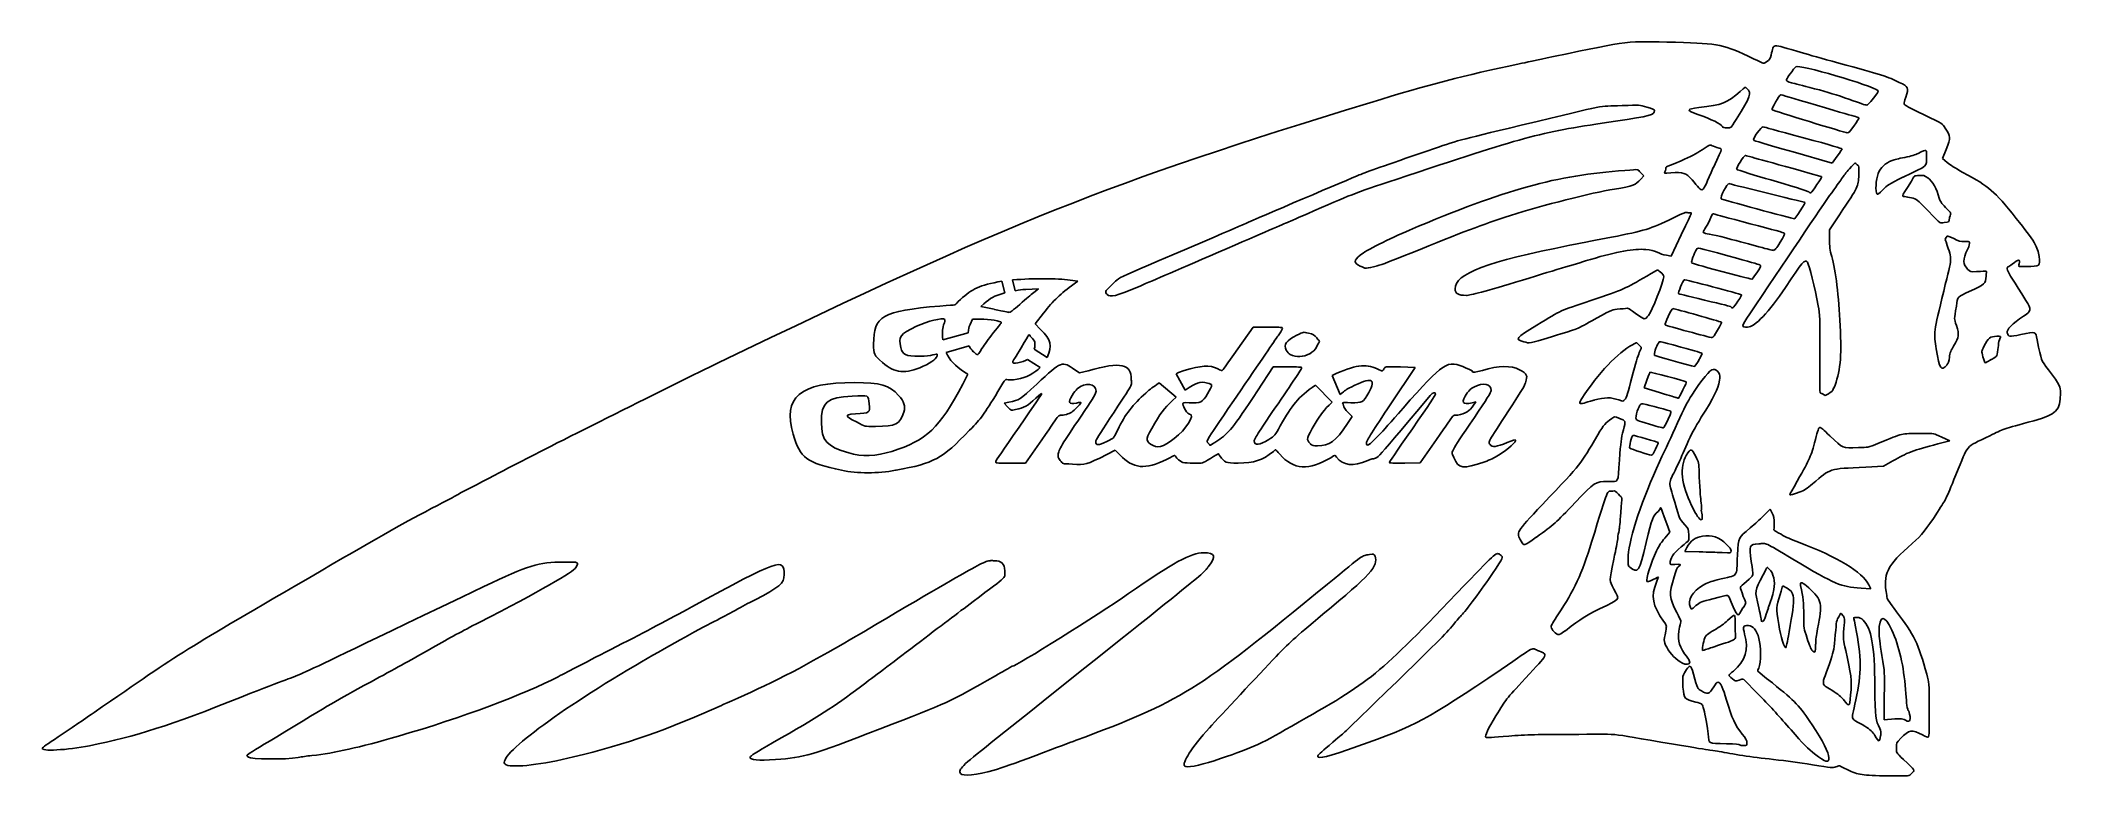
# Model space of a CAD drawing. Header units: inches. Extents: x -5.7 to 12.7, y -2.1 to 4.6.
import ezdxf

# ---------------------------------------------------------------- set-up
doc = ezdxf.new("R2010")
doc.units = ezdxf.units.IN
doc.header["$MEASUREMENT"] = 0

msp = doc.modelspace()

# ---------------------------------------------------------------- linework, layer by layer
for p, q in [((11.025, 4.09), (11.025, 4.09)), ((9.773, 3.896), (9.773, 3.896)), ((10.847, 3.836), (10.848, 3.836)), ((10.294, 3.601), (10.649, 3.499)), ((10.649, 3.499), (10.694, 3.561)), ((10.74, 3.628), (10.739, 3.628)), ((11.69, 3.622), (11.657, 3.539)), ((11.657, 3.539), (11.698, 3.505)), ((8.933, 3.383), (8.903, 3.411)), ((8.905, 3.353), (8.933, 3.383)), ((9.564, 3.459), (9.568, 3.459)), ((11.295, 3.369), (11.296, 3.369)), ((10.51, 3.302), (10.51, 3.302)), ((10.358, 3.063), (10.358, 3.063)), ((10.625, 2.89), (10.716, 3.027)), ((11.721, 3.002), (11.72, 3.002)), ((9.18, 2.65), (9.272, 2.844)), ((10.176, 2.776), (10.176, 2.776)), ((10.625, 2.804), (10.625, 2.89)), ((9.137, 2.657), (9.18, 2.65)), ((3.077, 2.421), (3.104, 2.313)), ((3.174, 2.433), (3.199, 2.334)), ((3.769, 2.421), (3.698, 2.431)), ((3.735, 2.396), (3.769, 2.421)), ((6.502, 2.561), (6.499, 2.561)), ((7.825, 2.431), (7.824, 2.431)), ((9.962, 2.498), (9.962, 2.498)), ((2.883, 2.189), (2.911, 2.214)), ((3.295, 2.345), (3.409, 2.352)), ((3.409, 2.352), (3.368, 2.318)), ((4.314, 2.367), (4.314, 2.367)), ((9.788, 2.238), (9.788, 2.238)), ((2.788, 2.026), (2.807, 2.074)), ((2.807, 2.074), (2.878, 2.074)), ((3.007, 2.164), (2.883, 2.189)), ((3.008, 2.163), (3.007, 2.164)), ((3.38, 2.032), (3.456, 2.129)), ((3.427, 1.984), (3.38, 2.032)), ((2.768, 1.95), (2.538, 1.886)), ((5.368, 2.002), (5.228, 1.803)), ((5.497, 2.002), (5.368, 2.002)), ((8.089, 1.914), (8.089, 1.914)), ((9.605, 1.973), (9.604, 1.974)), ((2.778, 1.83), (2.567, 1.77)), ((2.82, 1.776), (2.816, 1.776)), ((3.176, 1.684), (3.176, 1.684)), ((3.311, 1.707), (3.426, 1.633)), ((3.372, 1.799), (3.488, 1.725)), ((5.883, 1.759), (5.884, 1.759)), ((9.432, 1.696), (9.431, 1.696)), ((12.099, 1.707), (12.104, 1.707)), ((2.766, 1.571), (2.719, 1.482)), ((2.736, 1.591), (2.766, 1.571)), ((3.785, 1.583), (3.743, 1.611)), ((3.863, 1.604), (3.785, 1.583)), ((4.665, 1.361), (4.512, 1.492)), ((4.749, 1.427), (4.665, 1.576)), ((5.552, 1.638), (5.408, 1.42)), ((5.682, 1.639), (5.552, 1.638)), ((6.162, 1.387), (6.088, 1.56)), ((6.624, 1.3), (6.847, 1.634)), ((6.847, 1.634), (6.712, 1.638)), ((8.96, 1.517), (8.936, 1.448)), ((11.699, 1.658), (11.695, 1.658)), ((3.141, 1.317), (3.096, 1.308)), ((3.096, 1.308), (3.129, 1.274)), ((6.088, 1.318), (5.937, 1.473)), ((8.478, 1.334), (8.474, 1.334)), ((8.936, 1.448), (9.076, 1.405)), ((9.288, 1.428), (9.287, 1.428)), ((10.663, 1.444), (10.665, 1.444)), ((6.272, 1.185), (6.229, 1.121)), ((6.236, 1.223), (6.272, 1.185)), ((9.153, 1.162), (9.154, 1.162)), ((3.291, 0.761), (3.441, 0.973)), ((4.433, 0.934), (4.433, 0.934)), ((5.889, 0.938), (5.89, 0.938)), ((6.893, 0.762), (7.042, 0.977)), ((11.613, 0.936), (11.722, 0.964)), ((11.722, 0.964), (11.649, 0.997)), ((3.153, 0.761), (3.291, 0.761)), ((4.033, 0.839), (4.111, 0.878)), ((4.111, 0.878), (4.154, 0.834)), ((6.751, 0.761), (6.893, 0.762)), ((7.482, 0.773), (7.48, 0.773)), ((9.038, 0.889), (9.039, 0.889)), ((11.119, 0.732), (11.204, 0.781)), ((2.106, 0.695), (2.111, 0.695)), ((10.956, 0.724), (11.119, 0.732)), ((10.356, 0.497), (10.355, 0.498)), ((9.14, 0.207), (9.169, 0.129)), ((9.455, 0.331), (9.458, 0.331)), ((10.083, 0.339), (10.026, 0.282)), ((10.102, 0.304), (10.083, 0.339)), ((7.951, 0.085), (7.952, 0.085)), ((9.169, 0.129), (9.124, 0.077)), ((9.324, -0.01), (9.305, -0.045)), ((9.305, -0.045), (9.435, -0.049)), ((9.727, -0.041), (9.728, -0.04)), ((11.003, -0.387), (10.983, -0.35)), ((10.913, -0.38), (11.003, -0.387)), ((9.834, -0.56), (9.839, -0.561)), ((10.068, -0.561), (10.067, -0.561)), ((8.215, -0.769), (8.217, -0.769)), ((9.572, -0.915), (9.572, -0.915)), ((10.257, -0.78), (10.257, -0.78)), ((10.498, -0.892), (10.499, -0.892)), ((9.346, -1.042), (9.345, -1.041)), ((10.817, -1.355), (10.818, -1.354)), ((11.124, -1.365), (11.124, -1.582)), ((11.124, -1.582), (11.154, -1.579)), ((11.348, -1.5), (11.343, -1.5)), ((9.871, -1.792), (9.872, -1.791)), ((11.091, -1.724), (11.092, -1.724)), ((10.62, -1.928), (10.619, -1.928)), ((10.924, -2.082), (10.922, -2.082))]:
    msp.add_line(p, q)
for points in [[(8.108, 4.47), (8.812, 4.618), (8.767, 4.613), (9.221, 4.601)], [(7.795, 4.404), (7.857, 4.417), (7.941, 4.435), (8.108, 4.47)], [(9.221, 4.601), (9.627, 4.589), (9.654, 4.584), (9.933, 4.451)], [(9.933, 4.451), (10.043, 4.399), (10.016, 4.404), (10.053, 4.425)], [(10.053, 4.425), (10.076, 4.438), (10.085, 4.45), (10.093, 4.484)], [(10.093, 4.484), (10.12, 4.594), (10.081, 4.591), (10.367, 4.507)], [(10.367, 4.507), (10.451, 4.483), (10.543, 4.457), (10.71, 4.411)], [(6.432, 4.049), (6.984, 4.218), (7.284, 4.296), (7.795, 4.404)], [(10.318, 4.378), (10.261, 4.311), (10.233, 4.27), (10.233, 4.256)], [(10.233, 4.256), (10.233, 4.247), (10.246, 4.24), (10.278, 4.232)], [(11.067, 4.16), (11.019, 4.206), (10.339, 4.404), (10.318, 4.378)], [(10.71, 4.411), (11.091, 4.308), (11.163, 4.285), (11.261, 4.235)], [(9.81, 4.152), (9.695, 4.049), (9.643, 4.028), (9.433, 4.005)], [(9.773, 3.896), (9.91, 4.114), (9.917, 4.133), (9.87, 4.18)], [(9.87, 4.18), (9.856, 4.194), (9.857, 4.194), (9.81, 4.152)], [(10.18, 4.122), (10.167, 4.122), (10.094, 3.99), (10.102, 3.985)], [(10.507, 4.026), (10.271, 4.097), (10.184, 4.122), (10.18, 4.122)], [(10.278, 4.232), (10.311, 4.223), (10.368, 4.209), (10.489, 4.177)], [(10.489, 4.177), (10.609, 4.146), (10.693, 4.12), (10.802, 4.081)], [(10.802, 4.081), (10.911, 4.042), (10.953, 4.028), (10.962, 4.028)], [(10.962, 4.028), (10.975, 4.027), (10.987, 4.044), (11.025, 4.09)], [(11.025, 4.09), (11.061, 4.136), (11.074, 4.154), (11.067, 4.16)], [(11.261, 4.235), (11.349, 4.191), (11.348, 4.192), (11.32, 4.099)], [(11.32, 4.099), (11.307, 4.065), (11.307, 4.049), (11.307, 4.039)], [(0.488, 1.675), (3.165, 2.968), (4.032, 3.314), (6.432, 4.049)], [(6.77, 3.382), (7.904, 3.758), (7.986, 3.78), (8.674, 3.881)], [(8.734, 4.023), (8.487, 4.013), (8.652, 4.045), (7.812, 3.844)], [(8.674, 3.881), (8.991, 3.928), (9.029, 3.938), (9.029, 3.977)], [(8.96, 4.009), (8.888, 4.03), (8.9, 4.029), (8.734, 4.023)], [(9.029, 3.977), (9.029, 3.986), (9.011, 3.994), (8.96, 4.009)], [(9.433, 4.005), (9.372, 3.998), (9.348, 3.992), (9.346, 3.984)], [(9.346, 3.984), (9.346, 3.974), (9.363, 3.964), (9.423, 3.943)], [(9.423, 3.943), (9.55, 3.898), (9.635, 3.857), (9.649, 3.833)], [(9.691, 3.821), (9.731, 3.821), (9.719, 3.811), (9.773, 3.896)], [(10.102, 3.985), (10.116, 3.976), (10.766, 3.776), (10.787, 3.774)], [(10.863, 3.923), (10.838, 3.929), (10.743, 3.956), (10.507, 4.026)], [(10.848, 3.836), (10.879, 3.883), (10.892, 3.901), (10.893, 3.907)], [(10.893, 3.907), (10.893, 3.912), (10.887, 3.917), (10.863, 3.923)], [(11.307, 4.039), (11.307, 4.029), (11.353, 4.003), (11.482, 3.941)], [(11.482, 3.941), (11.667, 3.852), (11.655, 3.859), (11.68, 3.818)], [(7.812, 3.844), (7.203, 3.698), (7.255, 3.712), (6.962, 3.611)], [(9.649, 3.833), (9.649, 3.824), (9.666, 3.821), (9.691, 3.821)], [(10.021, 3.83), (10.004, 3.836), (9.921, 3.72), (9.934, 3.707)], [(9.934, 3.707), (9.934, 3.703), (10.033, 3.675), (10.294, 3.601)], [(10.387, 3.73), (10.129, 3.799), (10.031, 3.826), (10.021, 3.83)], [(10.739, 3.628), (10.739, 3.632), (10.645, 3.66), (10.387, 3.73)], [(10.787, 3.774), (10.8, 3.774), (10.817, 3.79), (10.847, 3.836)], [(11.68, 3.818), (11.734, 3.73), (11.732, 3.742), (11.69, 3.622)], [(6.962, 3.611), (6.563, 3.474), (6.409, 3.419), (6.336, 3.39)], [(9.271, 3.52), (9.093, 3.444), (9.142, 3.475), (9.128, 3.43)], [(9.463, 3.619), (9.411, 3.584), (9.36, 3.558), (9.271, 3.52)], [(9.568, 3.652), (9.528, 3.668), (9.55, 3.674), (9.463, 3.619)], [(9.568, 3.459), (9.66, 3.669), (9.66, 3.616), (9.568, 3.652)], [(9.856, 3.568), (9.843, 3.568), (9.771, 3.448), (9.778, 3.442)], [(10.537, 3.379), (10.047, 3.517), (9.863, 3.568), (9.856, 3.568)], [(10.694, 3.561), (10.727, 3.606), (10.74, 3.624), (10.74, 3.628)], [(10.877, 3.484), (10.852, 3.505), (10.866, 3.512), (10.808, 3.447)], [(11.196, 3.522), (11.132, 3.497), (11.093, 3.461), (11.069, 3.403)], [(11.312, 3.551), (11.25, 3.538), (11.219, 3.531), (11.196, 3.522)], [(11.296, 3.369), (11.529, 3.481), (11.51, 3.465), (11.51, 3.555)], [(11.434, 3.587), (11.406, 3.573), (11.374, 3.564), (11.312, 3.551)], [(11.51, 3.555), (11.51, 3.629), (11.519, 3.626), (11.434, 3.587)], [(11.698, 3.505), (11.728, 3.479), (11.766, 3.455), (11.841, 3.414)], [(6.336, 3.39), (6.256, 3.358), (5.392, 2.989), (5.3, 2.948)], [(5.921, 3.062), (6.317, 3.234), (6.273, 3.217), (6.77, 3.382)], [(8.758, 3.431), (8.131, 3.387), (7.675, 3.261), (6.795, 2.887)], [(8.663, 3.261), (8.839, 3.29), (8.851, 3.294), (8.905, 3.353)], [(8.903, 3.411), (8.865, 3.447), (8.905, 3.441), (8.758, 3.431)], [(9.128, 3.43), (9.115, 3.4), (9.111, 3.405), (9.179, 3.41)], [(9.179, 3.41), (9.292, 3.417), (9.316, 3.409), (9.371, 3.347)], [(9.371, 3.347), (9.485, 3.218), (9.45, 3.198), (9.564, 3.459)], [(9.708, 3.311), (9.692, 3.317), (9.626, 3.186), (9.637, 3.172)], [(9.778, 3.442), (9.778, 3.438), (9.971, 3.379), (10.089, 3.345)], [(10.089, 3.345), (10.255, 3.298), (10.431, 3.242), (10.437, 3.236)], [(10.51, 3.302), (10.565, 3.382), (10.561, 3.372), (10.537, 3.379)], [(10.74, 3.363), (10.726, 3.341), (10.701, 3.305), (10.645, 3.228)], [(10.716, 3.027), (10.896, 3.297), (10.885, 3.274), (10.893, 3.392)], [(10.808, 3.447), (10.773, 3.408), (10.755, 3.385), (10.74, 3.363)], [(10.893, 3.392), (10.893, 3.472), (10.899, 3.465), (10.877, 3.484)], [(11.069, 3.403), (11.047, 3.35), (11.042, 3.234), (11.059, 3.215)], [(11.111, 3.254), (11.152, 3.297), (11.168, 3.307), (11.295, 3.369)], [(11.372, 3.333), (11.267, 3.156), (11.267, 3.209), (11.372, 3.182)], [(11.443, 3.385), (11.395, 3.381), (11.403, 3.387), (11.372, 3.333)], [(11.521, 3.365), (11.491, 3.386), (11.483, 3.388), (11.443, 3.385)], [(11.626, 3.178), (11.605, 3.263), (11.566, 3.333), (11.521, 3.365)], [(11.841, 3.414), (12.095, 3.275), (12.118, 3.255), (12.328, 2.994)], [(7.716, 3.02), (8.009, 3.114), (8.454, 3.228), (8.663, 3.261)], [(9.637, 3.172), (9.637, 3.167), (10.281, 2.994), (10.306, 2.991)], [(10.059, 3.224), (9.811, 3.285), (9.718, 3.308), (9.708, 3.311)], [(10.645, 3.228), (10.563, 3.114), (10.19, 2.56), (9.899, 2.122)], [(10.4, 3.139), (10.4, 3.14), (10.306, 3.163), (10.059, 3.224)], [(10.358, 3.063), (10.392, 3.117), (10.403, 3.137), (10.4, 3.139)], [(10.437, 3.236), (10.454, 3.218), (10.45, 3.214), (10.51, 3.302)], [(11.059, 3.215), (11.059, 3.209), (11.078, 3.219), (11.111, 3.254)], [(11.372, 3.182), (11.424, 3.167), (11.418, 3.173), (11.528, 3.06)], [(11.682, 3.094), (11.647, 3.131), (11.631, 3.153), (11.626, 3.178)], [(5.053, 2.686), (5.482, 2.871), (5.649, 2.944), (5.68, 2.957)], [(5.68, 2.957), (5.711, 2.97), (5.775, 2.998), (5.921, 3.062)], [(6.806, 2.676), (7.285, 2.872), (7.455, 2.936), (7.716, 3.02)], [(9.197, 2.997), (8.989, 2.896), (8.94, 2.881), (8.638, 2.822)], [(9.337, 3.045), (9.312, 3.052), (9.299, 3.047), (9.197, 2.997)], [(9.272, 2.844), (9.393, 3.097), (9.374, 3.036), (9.337, 3.045)], [(9.534, 2.982), (9.463, 2.819), (9.402, 2.888), (9.681, 2.815)], [(9.58, 3.032), (9.558, 3.04), (9.56, 3.044), (9.534, 2.982)], [(9.902, 2.945), (9.681, 3.003), (9.596, 3.027), (9.58, 3.032)], [(10.306, 2.991), (10.306, 2.99), (10.324, 3.009), (10.358, 3.063)], [(11.528, 3.06), (11.655, 2.93), (11.625, 2.951), (11.672, 2.956)], [(11.672, 2.956), (11.717, 2.96), (11.71, 2.954), (11.721, 3.002)], [(11.72, 3.002), (11.733, 3.054), (11.745, 3.032), (11.682, 3.094)], [(12.328, 2.994), (12.494, 2.787), (12.527, 2.731), (12.537, 2.645)], [(4.926, 2.787), (3.995, 2.387), (4.173, 2.473), (4.062, 2.369)], [(5.3, 2.948), (5.274, 2.936), (5.174, 2.893), (4.926, 2.787)], [(6.795, 2.887), (6.609, 2.809), (6.392, 2.698), (6.345, 2.659)], [(8.638, 2.822), (8.497, 2.795), (8.395, 2.775), (8.258, 2.748)], [(9.681, 2.815), (9.817, 2.78), (9.897, 2.758), (9.981, 2.735)], [(10.212, 2.858), (10.212, 2.864), (10.123, 2.887), (9.902, 2.945)], [(10.113, 2.702), (10.126, 2.701), (10.143, 2.721), (10.176, 2.776)], [(10.176, 2.776), (10.209, 2.831), (10.219, 2.853), (10.212, 2.858)], [(10.645, 2.646), (10.63, 2.699), (10.625, 2.741), (10.625, 2.804)], [(11.69, 2.779), (11.745, 2.589), (11.749, 2.674), (11.667, 2.331)], [(11.69, 2.82), (11.677, 2.808), (11.677, 2.796), (11.69, 2.779)], [(11.758, 2.809), (11.695, 2.839), (11.702, 2.838), (11.69, 2.82)], [(11.855, 2.783), (11.826, 2.781), (11.8, 2.788), (11.758, 2.809)], [(11.901, 2.774), (11.901, 2.782), (11.884, 2.784), (11.855, 2.783)], [(11.884, 2.711), (11.901, 2.749), (11.905, 2.766), (11.901, 2.774)], [(4.314, 2.367), (4.427, 2.415), (4.625, 2.5), (5.053, 2.686)], [(6.345, 2.659), (6.282, 2.606), (6.282, 2.59), (6.345, 2.559)], [(6.499, 2.561), (6.547, 2.573), (6.629, 2.604), (6.806, 2.676)], [(8.258, 2.748), (7.499, 2.599), (7.21, 2.489), (7.21, 2.35)], [(7.824, 2.431), (8.164, 2.534), (8.33, 2.584), (8.444, 2.619)], [(8.444, 2.619), (8.693, 2.693), (8.838, 2.719), (8.951, 2.71)], [(8.951, 2.71), (8.995, 2.706), (9.023, 2.7), (9.052, 2.685)], [(9.052, 2.685), (9.083, 2.67), (9.105, 2.662), (9.137, 2.657)], [(9.413, 2.711), (9.39, 2.676), (9.36, 2.594), (9.368, 2.587)], [(9.368, 2.587), (9.368, 2.583), (9.445, 2.563), (9.643, 2.51)], [(9.699, 2.652), (9.403, 2.732), (9.424, 2.728), (9.413, 2.711)], [(9.989, 2.569), (9.976, 2.576), (9.901, 2.597), (9.699, 2.652)], [(9.981, 2.735), (10.064, 2.712), (10.1, 2.703), (10.113, 2.702)], [(10.223, 2.364), (10.379, 2.6), (10.402, 2.626), (10.423, 2.593)], [(10.423, 2.593), (10.44, 2.568), (10.491, 2.364), (10.523, 2.195)], [(10.723, 2.014), (10.71, 2.285), (10.682, 2.519), (10.645, 2.646)], [(11.885, 2.531), (11.841, 2.574), (11.84, 2.617), (11.884, 2.711)], [(12.292, 2.576), (12.227, 2.52), (12.196, 2.6), (12.417, 2.244)], [(12.356, 2.58), (12.369, 2.625), (12.347, 2.623), (12.292, 2.576)], [(12.418, 2.556), (12.334, 2.556), (12.348, 2.551), (12.356, 2.58)], [(12.537, 2.645), (12.55, 2.557), (12.546, 2.556), (12.418, 2.556)], [(3.077, 2.421), (2.868, 2.381), (2.807, 2.354), (2.698, 2.254)], [(3.698, 2.431), (3.577, 2.448), (3.373, 2.447), (3.174, 2.433)], [(3.456, 2.129), (3.547, 2.245), (3.611, 2.306), (3.735, 2.396)], [(6.345, 2.559), (6.396, 2.533), (6.393, 2.533), (6.502, 2.561)], [(7.313, 2.291), (7.349, 2.291), (7.475, 2.325), (7.825, 2.431)], [(8.96, 2.468), (8.762, 2.352), (8.75, 2.346), (8.449, 2.245)], [(9.083, 2.503), (9.045, 2.528), (9.08, 2.538), (8.96, 2.468)], [(8.974, 2.109), (9.004, 2.143), (9.112, 2.417), (9.113, 2.462)], [(9.113, 2.462), (9.113, 2.478), (9.105, 2.488), (9.083, 2.503)], [(9.299, 2.433), (9.286, 2.422), (9.243, 2.313), (9.248, 2.308)], [(9.822, 2.296), (9.809, 2.306), (9.305, 2.439), (9.299, 2.433)], [(9.643, 2.51), (9.842, 2.458), (9.915, 2.438), (9.917, 2.437)], [(9.917, 2.437), (9.917, 2.436), (9.931, 2.452), (9.962, 2.498)], [(9.962, 2.498), (10.002, 2.558), (10.004, 2.562), (9.989, 2.569)], [(11.966, 2.508), (11.908, 2.506), (11.911, 2.505), (11.885, 2.531)], [(11.9, 2.326), (12.044, 2.391), (12.053, 2.399), (12.053, 2.467)], [(12.053, 2.467), (12.053, 2.526), (12.081, 2.513), (11.966, 2.508)], [(2.698, 2.254), (2.629, 2.191), (2.691, 2.21), (2.511, 2.194)], [(2.911, 2.214), (2.974, 2.269), (2.999, 2.282), (3.104, 2.313)], [(3.199, 2.334), (3.24, 2.341), (3.251, 2.343), (3.295, 2.345)], [(3.368, 2.318), (3.338, 2.294), (3.303, 2.265), (3.24, 2.209)], [(4.062, 2.369), (4.017, 2.328), (4.015, 2.321), (4.038, 2.298)], [(4.038, 2.298), (4.065, 2.271), (4.117, 2.284), (4.314, 2.367)], [(7.21, 2.35), (7.21, 2.307), (7.239, 2.291), (7.313, 2.291)], [(8.449, 2.245), (8.152, 2.145), (8.194, 2.164), (7.955, 2.019)], [(9.248, 2.308), (9.248, 2.305), (9.315, 2.289), (9.486, 2.248)], [(9.486, 2.248), (9.658, 2.207), (9.722, 2.191), (9.726, 2.187)], [(9.726, 2.187), (9.743, 2.171), (9.741, 2.169), (9.788, 2.238)], [(9.788, 2.238), (9.816, 2.278), (9.826, 2.294), (9.822, 2.296)], [(9.878, 2.002), (9.944, 2.002), (10.072, 2.137), (10.223, 2.364)], [(11.667, 2.331), (11.574, 1.952), (11.574, 1.946), (11.599, 1.802)], [(11.782, 2.194), (11.795, 2.281), (11.792, 2.278), (11.9, 2.326)], [(12.417, 2.244), (12.468, 2.162), (12.466, 2.148), (12.395, 2.101)], [(2.511, 2.194), (1.982, 2.148), (1.906, 2.104), (1.906, 1.846)], [(2.297, 2.009), (2.398, 2.057), (2.536, 2.09), (2.555, 2.071)], [(2.555, 2.071), (2.555, 2.067), (2.56, 2.053), (2.545, 2.021)], [(2.878, 2.074), (2.967, 2.074), (3.07, 2.058), (3.07, 2.043)], [(3.07, 2.043), (3.07, 2.039), (3.051, 2.014), (3, 1.951)], [(3.143, 2.136), (3.13, 2.137), (3.099, 2.144), (3.008, 2.163)], [(3.24, 2.209), (3.177, 2.154), (3.151, 2.135), (3.143, 2.136)], [(8.089, 1.914), (8.358, 1.996), (8.292, 1.969), (8.501, 2.083)], [(8.501, 2.083), (8.656, 2.168), (8.634, 2.16), (8.715, 2.167)], [(8.715, 2.167), (8.808, 2.175), (8.772, 2.185), (8.852, 2.13)], [(8.852, 2.13), (8.949, 2.063), (8.935, 2.066), (8.974, 2.109)], [(9.197, 2.17), (9.184, 2.171), (9.117, 2.029), (9.126, 2.022)], [(9.639, 2.047), (9.626, 2.053), (9.216, 2.17), (9.197, 2.17)], [(9.604, 1.974), (9.633, 2.023), (9.643, 2.043), (9.639, 2.047)], [(9.899, 2.122), (9.818, 2), (9.818, 2.002), (9.878, 2.002)], [(10.523, 2.195), (10.536, 2.128), (10.538, 2.066), (10.538, 1.763)], [(11.782, 2.016), (11.761, 2.087), (11.76, 2.061), (11.782, 2.194)], [(12.395, 2.101), (12.294, 2.034), (12.236, 1.975), (12.246, 1.949)], [(1.906, 1.846), (1.906, 1.755), (1.911, 1.746), (1.987, 1.679)], [(2.155, 1.815), (2.13, 1.915), (2.146, 1.936), (2.297, 2.009)], [(2.545, 2.021), (2.532, 1.974), (2.532, 1.952), (2.538, 1.886)], [(2.768, 1.95), (2.772, 1.987), (2.774, 1.998), (2.788, 2.026)], [(3, 1.951), (2.949, 1.887), (2.921, 1.848), (2.895, 1.806)], [(3.252, 1.813), (3.341, 1.962), (3.315, 1.936), (3.344, 1.91)], [(3.344, 1.91), (3.382, 1.876), (3.384, 1.855), (3.372, 1.799)], [(3.488, 1.725), (3.536, 1.839), (3.531, 1.878), (3.427, 1.984)], [(5.252, 1.42), (5.48, 1.754), (5.573, 1.891), (5.602, 1.932)], [(5.634, 1.995), (5.634, 2), (5.592, 2.002), (5.497, 2.002)], [(5.602, 1.932), (5.631, 1.973), (5.639, 1.989), (5.634, 1.995)], [(5.767, 1.928), (5.67, 1.88), (5.645, 1.845), (5.669, 1.791)], [(5.874, 1.946), (5.819, 1.958), (5.832, 1.96), (5.767, 1.928)], [(5.948, 1.903), (5.928, 1.931), (5.916, 1.937), (5.874, 1.946)], [(5.949, 1.826), (5.98, 1.886), (5.98, 1.861), (5.948, 1.903)], [(7.955, 2.019), (7.762, 1.902), (7.753, 1.891), (7.836, 1.868)], [(7.836, 1.868), (7.894, 1.852), (7.879, 1.85), (8.089, 1.914)], [(8.89, 1.837), (8.861, 1.865), (8.877, 1.864), (8.829, 1.841)], [(9.064, 1.856), (9.044, 1.826), (9.021, 1.752), (9.03, 1.744)], [(9.269, 1.82), (9.054, 1.878), (9.076, 1.875), (9.064, 1.856)], [(9.126, 2.022), (9.139, 2.014), (9.53, 1.908), (9.553, 1.906)], [(9.553, 1.906), (9.566, 1.906), (9.575, 1.924), (9.605, 1.973)], [(10.665, 1.444), (10.724, 1.593), (10.736, 1.719), (10.723, 2.014)], [(11.757, 1.827), (11.808, 1.916), (11.81, 1.927), (11.782, 2.016)], [(12.151, 1.918), (12.091, 1.918), (12.07, 1.901), (12.034, 1.826)], [(12.179, 1.896), (12.192, 1.919), (12.188, 1.918), (12.151, 1.918)], [(12.165, 1.833), (12.165, 1.864), (12.173, 1.881), (12.179, 1.896)], [(12.246, 1.949), (12.26, 1.91), (12.259, 1.911), (12.371, 1.934)], [(12.371, 1.934), (12.513, 1.963), (12.502, 1.966), (12.519, 1.886)], [(12.519, 1.886), (12.561, 1.684), (12.551, 1.707), (12.622, 1.612)], [(-1.325, 0.767), (-1.054, 0.91), (0.122, 1.498), (0.488, 1.675)], [(1.987, 1.679), (2.101, 1.579), (2.197, 1.57), (2.359, 1.644)], [(2.325, 1.737), (2.195, 1.737), (2.172, 1.748), (2.155, 1.815)], [(2.448, 1.748), (2.419, 1.74), (2.387, 1.737), (2.325, 1.737)], [(2.359, 1.644), (2.443, 1.683), (2.487, 1.72), (2.487, 1.75)], [(2.487, 1.75), (2.487, 1.757), (2.477, 1.756), (2.448, 1.748)], [(2.567, 1.77), (2.6, 1.699), (2.649, 1.647), (2.736, 1.591)], [(2.816, 1.776), (2.798, 1.796), (2.788, 1.81), (2.778, 1.83)], [(2.852, 1.749), (2.852, 1.749), (2.839, 1.756), (2.82, 1.776)], [(2.895, 1.806), (2.869, 1.764), (2.857, 1.749), (2.852, 1.749)], [(3.311, 1.707), (3.268, 1.679), (3.163, 1.661), (3.176, 1.684)], [(3.176, 1.684), (3.176, 1.692), (3.201, 1.726), (3.252, 1.813)], [(3.743, 1.611), (3.623, 1.694), (3.627, 1.696), (3.395, 1.482)], [(4.257, 1.522), (4.257, 1.668), (4.164, 1.688), (3.863, 1.604)], [(5.228, 1.803), (5.125, 1.657), (5.087, 1.604), (5.084, 1.604)], [(5.669, 1.791), (5.682, 1.771), (5.689, 1.76), (5.707, 1.751)], [(5.707, 1.751), (5.764, 1.724), (5.823, 1.727), (5.883, 1.759)], [(5.884, 1.759), (5.914, 1.775), (5.932, 1.793), (5.949, 1.826)], [(6.499, 1.622), (6.39, 1.671), (6.3, 1.656), (6.088, 1.56)], [(7.312, 1.628), (7.136, 1.706), (7.111, 1.689), (6.735, 1.261)], [(8.829, 1.841), (8.698, 1.772), (8.515, 1.579), (8.366, 1.351)], [(8.823, 1.542), (8.859, 1.676), (8.876, 1.737), (8.89, 1.769)], [(8.89, 1.769), (8.913, 1.825), (8.913, 1.808), (8.89, 1.837)], [(9.03, 1.744), (9.03, 1.739), (9.357, 1.648), (9.393, 1.642)], [(9.463, 1.76), (9.463, 1.765), (9.411, 1.782), (9.269, 1.82)], [(9.393, 1.642), (9.393, 1.641), (9.408, 1.655), (9.432, 1.696)], [(9.431, 1.696), (9.454, 1.737), (9.463, 1.754), (9.463, 1.76)], [(10.538, 1.763), (10.539, 1.321), (10.53, 1.414), (10.562, 1.393)], [(11.599, 1.802), (11.632, 1.61), (11.64, 1.598), (11.699, 1.658)], [(11.695, 1.658), (11.708, 1.671), (11.714, 1.689), (11.72, 1.727)], [(11.72, 1.727), (11.72, 1.765), (11.736, 1.792), (11.757, 1.827)], [(12.034, 1.826), (12.01, 1.776), (12.012, 1.79), (12.024, 1.729)], [(12.024, 1.729), (12.037, 1.691), (12.041, 1.677), (12.047, 1.677)], [(12.047, 1.677), (12.071, 1.689), (12.077, 1.692), (12.099, 1.707)], [(12.104, 1.707), (12.163, 1.747), (12.15, 1.721), (12.165, 1.833)], [(1.734, 1.496), (1.232, 1.497), (1.075, 1.364), (1.173, 1.024)], [(2.135, 1.379), (2.054, 1.469), (1.964, 1.496), (1.734, 1.496)], [(2.719, 1.482), (2.505, 1.076), (2.395, 0.971), (2.073, 0.868)], [(3.041, 1.415), (3.124, 1.551), (3.092, 1.52), (3.151, 1.52)], [(3.395, 1.482), (3.23, 1.33), (3.243, 1.339), (3.141, 1.317)], [(3.151, 1.52), (3.237, 1.52), (3.319, 1.548), (3.386, 1.599)], [(3.386, 1.599), (3.405, 1.613), (3.41, 1.617), (3.426, 1.633)], [(3.764, 1.438), (3.836, 1.502), (3.936, 1.49), (3.936, 1.418)], [(4.059, 1.164), (4.294, 1.525), (4.257, 1.458), (4.257, 1.522)], [(4.512, 1.492), (4.451, 1.453), (4.434, 1.441), (4.388, 1.4)], [(4.739, 1.605), (4.709, 1.596), (4.701, 1.592), (4.665, 1.576)], [(5.041, 1.624), (4.974, 1.657), (4.891, 1.652), (4.739, 1.605)], [(4.749, 1.427), (4.851, 1.496), (4.881, 1.509), (4.951, 1.491)], [(4.951, 1.491), (5.002, 1.478), (5.002, 1.479), (4.952, 1.393)], [(5.084, 1.604), (5.065, 1.612), (5.06, 1.614), (5.041, 1.624)], [(5.595, 1.303), (5.754, 1.536), (5.811, 1.623), (5.811, 1.631)], [(5.811, 1.631), (5.811, 1.637), (5.777, 1.639), (5.682, 1.639)], [(6.261, 1.454), (6.45, 1.548), (6.495, 1.535), (6.422, 1.406)], [(6.561, 1.621), (6.543, 1.596), (6.559, 1.595), (6.499, 1.622)], [(6.712, 1.638), (6.557, 1.642), (6.579, 1.644), (6.561, 1.621)], [(7.369, 1.595), (7.369, 1.604), (7.349, 1.612), (7.312, 1.628)], [(7.459, 1.607), (7.391, 1.587), (7.376, 1.585), (7.369, 1.595)], [(7.381, 1.454), (7.469, 1.499), (7.538, 1.486), (7.538, 1.424)], [(7.797, 1.613), (7.724, 1.652), (7.607, 1.651), (7.459, 1.607)], [(7.697, 1.237), (7.802, 1.396), (7.843, 1.464), (7.852, 1.493)], [(7.852, 1.493), (7.873, 1.561), (7.87, 1.575), (7.797, 1.613)], [(8.759, 1.341), (8.772, 1.355), (8.789, 1.408), (8.823, 1.542)], [(8.987, 1.589), (8.987, 1.587), (8.977, 1.568), (8.96, 1.517)], [(9.317, 1.501), (9.304, 1.511), (8.991, 1.596), (8.987, 1.589)], [(9.287, 1.428), (9.314, 1.477), (9.322, 1.496), (9.317, 1.501)], [(9.563, 1.616), (9.537, 1.616), (9.46, 1.522), (9.368, 1.38)], [(9.456, 1.179), (9.573, 1.365), (9.607, 1.433), (9.622, 1.516)], [(9.622, 1.516), (9.635, 1.571), (9.607, 1.616), (9.563, 1.616)], [(12.622, 1.612), (12.732, 1.464), (12.732, 1.462), (12.732, 1.398)], [(1.43, 1.132), (1.43, 1.316), (1.481, 1.361), (1.711, 1.372)], [(1.711, 1.372), (1.864, 1.38), (1.859, 1.382), (1.866, 1.302)], [(1.866, 1.302), (1.879, 1.219), (1.871, 1.217), (1.741, 1.209)], [(2.182, 1.226), (2.2, 1.283), (2.184, 1.32), (2.135, 1.379)], [(2.781, 1.06), (2.894, 1.176), (2.906, 1.194), (3.041, 1.415)], [(3.202, 1.249), (3.282, 1.266), (3.309, 1.282), (3.386, 1.353)], [(3.439, 1.394), (3.439, 1.387), (3.384, 1.307), (3.233, 1.088)], [(3.386, 1.353), (3.426, 1.389), (3.439, 1.4), (3.439, 1.394)], [(3.757, 1.309), (3.685, 1.293), (3.676, 1.311), (3.718, 1.378)], [(3.718, 1.378), (3.736, 1.408), (3.748, 1.424), (3.764, 1.438)], [(3.747, 1.255), (3.814, 1.32), (3.813, 1.322), (3.757, 1.309)], [(3.936, 1.418), (3.936, 1.398), (3.908, 1.351), (3.834, 1.241)], [(4.388, 1.4), (4.272, 1.297), (4.202, 1.206), (4.133, 1.065)], [(4.471, 1.125), (4.542, 1.245), (4.57, 1.276), (4.665, 1.361)], [(4.785, 1.312), (4.734, 1.314), (4.728, 1.312), (4.728, 1.3)], [(4.728, 1.3), (4.728, 1.271), (4.77, 1.207), (4.788, 1.207)], [(4.952, 1.393), (4.904, 1.313), (4.893, 1.307), (4.785, 1.312)], [(4.956, 0.947), (4.941, 0.967), (4.913, 0.922), (5.252, 1.42)], [(5.408, 1.42), (5.178, 1.073), (5.148, 1.036), (5.045, 0.967)], [(5.378, 0.963), (5.378, 0.979), (5.435, 1.07), (5.595, 1.303)], [(5.937, 1.473), (5.773, 1.354), (5.726, 1.3), (5.616, 1.1)], [(5.934, 1.123), (5.986, 1.211), (6.009, 1.239), (6.088, 1.318)], [(6.162, 1.387), (6.208, 1.425), (6.22, 1.434), (6.261, 1.454)], [(6.258, 1.312), (6.165, 1.313), (6.183, 1.319), (6.192, 1.287)], [(6.422, 1.406), (6.367, 1.308), (6.371, 1.311), (6.258, 1.312)], [(6.413, 0.785), (6.554, 0.846), (6.377, 0.662), (6.983, 1.378)], [(6.401, 0.949), (6.401, 0.962), (6.461, 1.055), (6.624, 1.3)], [(7.031, 1.389), (7.031, 1.381), (6.975, 1.297), (6.821, 1.074)], [(6.983, 1.378), (7.008, 1.407), (7.031, 1.413), (7.031, 1.389)], [(7.235, 1.199), (7.305, 1.21), (7.343, 1.234), (7.379, 1.29)], [(7.367, 1.311), (7.274, 1.288), (7.26, 1.315), (7.321, 1.401)], [(7.321, 1.401), (7.34, 1.427), (7.355, 1.441), (7.381, 1.454)], [(7.379, 1.29), (7.404, 1.328), (7.409, 1.322), (7.367, 1.311)], [(7.538, 1.424), (7.538, 1.407), (7.498, 1.341), (7.386, 1.176)], [(8.366, 1.351), (8.336, 1.304), (8.34, 1.295), (8.388, 1.309)], [(8.388, 1.309), (8.406, 1.314), (8.429, 1.321), (8.478, 1.334)], [(8.474, 1.334), (8.579, 1.362), (8.631, 1.363), (8.703, 1.337)], [(8.703, 1.337), (8.745, 1.323), (8.74, 1.323), (8.759, 1.341)], [(8.912, 1.303), (8.894, 1.303), (8.86, 1.218), (8.86, 1.171)], [(9.17, 1.237), (9.116, 1.255), (8.928, 1.303), (8.912, 1.303)], [(9.076, 1.405), (9.179, 1.373), (9.219, 1.361), (9.228, 1.358)], [(9.228, 1.358), (9.253, 1.35), (9.237, 1.332), (9.288, 1.428)], [(9.368, 1.38), (9.333, 1.326), (9.299, 1.258), (9.239, 1.127)], [(10.562, 1.393), (10.588, 1.374), (10.58, 1.374), (10.617, 1.394)], [(10.617, 1.394), (10.64, 1.407), (10.654, 1.419), (10.663, 1.444)], [(12.732, 1.398), (12.733, 1.242), (12.694, 1.202), (12.489, 1.147)], [(1.679, 0.853), (1.479, 0.912), (1.432, 0.965), (1.43, 1.132)], [(1.741, 1.209), (1.673, 1.205), (1.663, 1.202), (1.667, 1.19)], [(1.667, 1.19), (1.667, 1.18), (1.692, 1.166), (1.749, 1.137)], [(1.749, 1.137), (1.841, 1.089), (1.811, 1.096), (1.923, 1.096)], [(1.923, 1.096), (2.113, 1.095), (2.144, 1.111), (2.182, 1.226)], [(3.129, 1.274), (3.167, 1.237), (3.159, 1.24), (3.202, 1.249)], [(3.441, 0.973), (3.638, 1.255), (3.571, 1.182), (3.648, 1.201)], [(3.834, 1.241), (3.639, 0.955), (3.6, 0.893), (3.591, 0.845)], [(3.648, 1.201), (3.696, 1.212), (3.713, 1.222), (3.747, 1.255)], [(3.932, 0.958), (3.932, 0.968), (3.966, 1.023), (4.059, 1.164)], [(4.433, 0.934), (4.385, 0.969), (4.386, 0.981), (4.471, 1.125)], [(4.788, 1.207), (4.845, 1.207), (4.756, 1.066), (4.649, 0.984)], [(5.89, 0.938), (5.851, 0.977), (5.853, 0.984), (5.934, 1.123)], [(6.229, 1.121), (6.119, 0.956), (6.068, 0.918), (5.954, 0.918)], [(6.192, 1.287), (6.192, 1.268), (6.209, 1.251), (6.236, 1.223)], [(6.735, 1.261), (6.619, 1.128), (6.56, 1.062), (6.512, 1.012)], [(7.042, 0.977), (7.229, 1.248), (7.179, 1.19), (7.235, 1.199)], [(7.386, 1.176), (7.149, 0.827), (7.174, 0.874), (7.2, 0.811)], [(7.529, 0.929), (7.512, 0.956), (7.504, 0.942), (7.697, 1.237)], [(8.64, 1.168), (8.579, 1.127), (8.569, 1.116), (8.511, 1.018)], [(8.704, 1.171), (8.663, 1.187), (8.67, 1.187), (8.64, 1.168)], [(8.745, 1.064), (8.767, 1.151), (8.772, 1.143), (8.704, 1.171)], [(8.86, 1.171), (8.86, 1.153), (8.866, 1.151), (8.983, 1.115)], [(8.983, 1.115), (9.074, 1.088), (9.109, 1.08), (9.115, 1.085)], [(9.239, 1.127), (9.179, 0.996), (9.135, 0.901), (9.075, 0.773)], [(9.115, 1.085), (9.115, 1.091), (9.131, 1.111), (9.153, 1.162)], [(9.154, 1.162), (9.183, 1.228), (9.184, 1.232), (9.17, 1.237)], [(9.327, 0.938), (9.362, 1.019), (9.397, 1.083), (9.456, 1.179)], [(12.489, 1.147), (12.201, 1.069), (12.211, 1.073), (12.088, 1.011)], [(1.173, 1.024), (1.236, 0.806), (1.294, 0.764), (1.615, 0.695)], [(2.111, 0.695), (2.463, 0.762), (2.527, 0.797), (2.781, 1.06)], [(3.233, 1.088), (3.082, 0.87), (3.025, 0.787), (3.021, 0.776)], [(4.034, 0.959), (3.954, 0.92), (3.931, 0.92), (3.932, 0.958)], [(4.133, 1.065), (4.089, 0.977), (4.105, 0.994), (4.034, 0.959)], [(4.649, 0.984), (4.543, 0.903), (4.492, 0.891), (4.433, 0.934)], [(5.045, 0.967), (4.958, 0.91), (4.983, 0.916), (4.956, 0.947)], [(5.512, 0.977), (5.425, 0.922), (5.378, 0.918), (5.378, 0.963)], [(5.616, 1.1), (5.566, 1.01), (5.568, 1.013), (5.512, 0.977)], [(5.954, 0.918), (5.92, 0.918), (5.905, 0.923), (5.889, 0.938)], [(6.512, 1.012), (6.424, 0.919), (6.401, 0.906), (6.401, 0.949)], [(6.821, 1.074), (6.666, 0.851), (6.61, 0.769), (6.61, 0.765)], [(7.685, 0.948), (7.587, 0.907), (7.546, 0.902), (7.529, 0.929)], [(7.606, 0.833), (7.694, 0.889), (7.774, 0.96), (7.762, 0.971)], [(7.762, 0.971), (7.762, 0.975), (7.737, 0.97), (7.685, 0.948)], [(8.511, 1.018), (8.342, 0.731), (8.382, 0.781), (8.006, 0.382)], [(8.709, 0.791), (8.722, 0.954), (8.723, 0.979), (8.745, 1.064)], [(8.834, 1.014), (8.821, 1.014), (8.795, 0.907), (8.804, 0.897)], [(9.062, 0.948), (9.062, 0.953), (8.847, 1.014), (8.834, 1.014)], [(9.039, 0.889), (9.058, 0.93), (9.065, 0.945), (9.062, 0.948)], [(9.23, 0.723), (9.267, 0.799), (9.292, 0.857), (9.327, 0.938)], [(10.497, 0.975), (10.451, 0.81), (10.454, 0.817), (10.331, 0.595)], [(10.538, 1.086), (10.525, 1.086), (10.519, 1.056), (10.497, 0.975)], [(10.629, 1.009), (10.569, 1.066), (10.544, 1.086), (10.538, 1.086)], [(10.89, 0.902), (10.734, 0.899), (10.755, 0.891), (10.629, 1.009)], [(11.071, 0.942), (10.971, 0.902), (10.977, 0.903), (10.89, 0.902)], [(11.45, 1.03), (11.269, 1.029), (11.31, 1.038), (11.071, 0.942)], [(11.204, 0.781), (11.327, 0.854), (11.39, 0.878), (11.613, 0.936)], [(11.649, 0.997), (11.561, 1.038), (11.603, 1.031), (11.45, 1.03)], [(12.088, 1.011), (11.853, 0.894), (11.897, 0.945), (11.778, 0.655)], [(-1.662, 0.592), (-1.503, 0.674), (-1.413, 0.721), (-1.325, 0.767)], [(2.073, 0.868), (1.933, 0.823), (1.796, 0.818), (1.679, 0.853)], [(3.021, 0.776), (3.021, 0.76), (3.012, 0.761), (3.153, 0.761)], [(3.591, 0.845), (3.591, 0.818), (3.585, 0.81), (3.609, 0.785)], [(3.609, 0.785), (3.636, 0.752), (3.62, 0.756), (3.719, 0.751)], [(3.719, 0.751), (3.846, 0.744), (3.837, 0.741), (4.033, 0.839)], [(4.154, 0.834), (4.274, 0.708), (4.383, 0.698), (4.579, 0.795)], [(4.579, 0.795), (4.673, 0.841), (4.643, 0.838), (4.673, 0.807)], [(4.673, 0.807), (4.719, 0.761), (4.721, 0.761), (4.832, 0.761)], [(4.832, 0.761), (4.919, 0.761), (4.897, 0.754), (4.979, 0.804)], [(4.979, 0.804), (5.066, 0.856), (5.047, 0.851), (5.065, 0.826)], [(5.065, 0.826), (5.111, 0.763), (5.115, 0.761), (5.232, 0.761)], [(5.232, 0.761), (5.378, 0.761), (5.45, 0.785), (5.553, 0.867)], [(5.553, 0.867), (5.576, 0.887), (5.566, 0.891), (5.611, 0.841)], [(5.611, 0.841), (5.735, 0.699), (5.879, 0.69), (6.076, 0.81)], [(6.076, 0.81), (6.122, 0.838), (6.111, 0.837), (6.129, 0.814)], [(6.129, 0.814), (6.193, 0.737), (6.279, 0.728), (6.413, 0.785)], [(6.61, 0.765), (6.61, 0.761), (6.648, 0.76), (6.751, 0.761)], [(7.2, 0.811), (7.243, 0.707), (7.278, 0.702), (7.482, 0.773)], [(7.48, 0.773), (7.532, 0.791), (7.566, 0.807), (7.606, 0.833)], [(8.602, 0.592), (8.708, 0.592), (8.693, 0.566), (8.709, 0.791)], [(9.075, 0.773), (8.921, 0.444), (8.799, 0.078), (8.789, -0.083)], [(8.804, 0.897), (8.817, 0.888), (8.976, 0.835), (8.999, 0.834)], [(8.999, 0.834), (9.012, 0.833), (9.019, 0.848), (9.038, 0.889)], [(9.319, 0.831), (9.256, 0.728), (9.274, 0.561), (9.367, 0.374)], [(9.408, 0.816), (9.364, 0.898), (9.36, 0.899), (9.319, 0.831)], [(9.435, 0.671), (9.435, 0.764), (9.431, 0.77), (9.408, 0.816)], [(-1.891, 0.472), (-1.878, 0.478), (-1.821, 0.51), (-1.662, 0.592)], [(1.615, 0.695), (1.758, 0.665), (1.946, 0.665), (2.106, 0.695)], [(8.306, 0.402), (8.484, 0.59), (8.487, 0.592), (8.602, 0.592)], [(8.649, 0.506), (8.589, 0.497), (8.617, 0.565), (8.455, 0.039)], [(9.214, 0.405), (9.154, 0.609), (9.151, 0.556), (9.23, 0.723)], [(9.445, 0.496), (9.445, 0.554), (9.435, 0.6), (9.435, 0.671)], [(10.331, 0.595), (10.242, 0.434), (10.234, 0.461), (10.356, 0.497)], [(10.355, 0.498), (10.389, 0.508), (10.42, 0.528), (10.471, 0.571)], [(10.471, 0.571), (10.642, 0.717), (10.608, 0.706), (10.956, 0.724)], [(11.778, 0.655), (11.677, 0.407), (11.7, 0.454), (11.609, 0.312)], [(-3.133, -0.222), (-2.566, 0.109), (-2.378, 0.215), (-2.072, 0.375)], [(-2.072, 0.375), (-1.949, 0.439), (-1.9, 0.465), (-1.891, 0.472)], [(8.006, 0.382), (7.759, 0.119), (7.768, 0.133), (7.812, 0.049)], [(7.952, 0.085), (8.114, 0.201), (8.124, 0.209), (8.306, 0.402)], [(8.701, 0.476), (8.678, 0.504), (8.67, 0.509), (8.649, 0.506)], [(8.721, 0.309), (8.734, 0.476), (8.741, 0.433), (8.701, 0.476)], [(9.062, 0.32), (9.1, 0.354), (9.064, 0.407), (9.14, 0.207)], [(9.307, 0.197), (9.25, 0.265), (9.265, 0.231), (9.214, 0.405)], [(9.367, 0.374), (9.413, 0.281), (9.439, 0.243), (9.455, 0.243)], [(9.458, 0.331), (9.458, 0.395), (9.449, 0.439), (9.445, 0.496)], [(8.707, 0.147), (8.707, 0.169), (8.716, 0.212), (8.721, 0.309)], [(8.954, 0.035), (9.009, 0.265), (9.012, 0.275), (9.062, 0.32)], [(9.341, 0.106), (9.341, 0.158), (9.339, 0.158), (9.307, 0.197)], [(9.455, 0.243), (9.468, 0.243), (9.468, 0.266), (9.455, 0.331)], [(10.026, 0.282), (9.984, 0.24), (9.951, 0.21), (9.902, 0.169)], [(10.183, 0.111), (10.1, 0.159), (10.121, 0.127), (10.121, 0.208)], [(10.121, 0.208), (10.121, 0.252), (10.114, 0.278), (10.102, 0.304)], [(11.609, 0.312), (11.504, 0.15), (11.469, 0.107), (11.38, 0.028)], [(7.812, 0.049), (7.838, 0.001), (7.831, 0), (7.951, 0.085)], [(8.455, 0.039), (8.367, -0.247), (8.292, -0.409), (8.153, -0.616)], [(8.658, -0.116), (8.679, -0.016), (8.689, 0.033), (8.694, 0.069)], [(8.694, 0.069), (8.694, 0.105), (8.703, 0.125), (8.707, 0.147)], [(8.803, -0.189), (8.878, -0.251), (8.89, -0.232), (8.954, 0.035)], [(9.124, 0.077), (9.091, 0.039), (9.07, 0.009), (9.048, -0.039)], [(9.273, -0.004), (9.357, 0.068), (9.341, 0.043), (9.341, 0.106)], [(9.466, 0.094), (9.398, 0.084), (9.357, 0.053), (9.324, -0.01)], [(9.685, 0.019), (9.62, 0.085), (9.552, 0.108), (9.466, 0.094)], [(9.728, -0.04), (9.728, -0.027), (9.717, -0.011), (9.685, 0.019)], [(9.902, 0.169), (9.788, 0.073), (9.798, 0.096), (9.786, -0.079)], [(9.912, -0.136), (9.891, 0.014), (9.89, 0.017), (9.979, 0.024)], [(9.979, 0.024), (10.055, 0.03), (10.022, 0.045), (10.292, -0.116)], [(10.343, 0.038), (10.272, 0.065), (10.23, 0.084), (10.183, 0.111)], [(10.983, -0.35), (10.92, -0.23), (10.702, -0.097), (10.343, 0.038)], [(11.38, 0.028), (11.147, -0.176), (11.11, -0.251), (11.147, -0.447)], [(-0.921, -0.143), (-1.147, -0.142), (-1.247, -0.173), (-1.649, -0.365)], [(-0.809, -0.193), (-0.784, -0.14), (-0.771, -0.143), (-0.921, -0.143)], [(1.091, -0.257), (1.091, -0.1), (1.05, -0.115), (0.247, -0.552)], [(3.007, -0.13), (2.911, -0.13), (2.99, -0.087), (1.699, -0.847)], [(2.98, -1.789), (5.03, -0.154), (4.906, -0.255), (4.961, -0.183)], [(3.102, -0.221), (3.102, -0.157), (3.074, -0.13), (3.007, -0.13)], [(4.916, -0.058), (4.801, -0.058), (4.637, -0.148), (4.232, -0.43)], [(4.961, -0.183), (5.034, -0.086), (5.024, -0.058), (4.916, -0.058)], [(6.005, -0.619), (6.438, -0.261), (6.513, -0.176), (6.48, -0.089)], [(6.43, -0.074), (6.353, -0.087), (6.387, -0.063), (6.047, -0.343)], [(6.48, -0.089), (6.467, -0.067), (6.474, -0.067), (6.43, -0.074)], [(7.621, -0.076), (7.583, -0.053), (7.597, -0.04), (7.297, -0.353)], [(7.552, -0.247), (7.654, -0.097), (7.653, -0.097), (7.621, -0.076)], [(8.658, -0.39), (8.614, -0.297), (8.614, -0.341), (8.658, -0.116)], [(8.789, -0.083), (8.789, -0.179), (8.785, -0.172), (8.803, -0.189)], [(9.048, -0.039), (8.997, -0.146), (8.947, -0.306), (8.96, -0.319)], [(9.172, -0.155), (9.172, -0.104), (9.192, -0.073), (9.273, -0.004)], [(9.214, -0.164), (9.179, -0.168), (9.172, -0.167), (9.172, -0.155)], [(9.245, -0.185), (9.278, -0.164), (9.269, -0.158), (9.214, -0.164)], [(9.435, -0.049), (9.53, -0.052), (9.586, -0.053), (9.646, -0.056)], [(9.786, -0.079), (9.772, -0.296), (9.807, -0.252), (9.601, -0.305)], [(9.646, -0.056), (9.732, -0.059), (9.727, -0.06), (9.727, -0.041)], [(9.867, -0.32), (9.941, -0.25), (9.933, -0.283), (9.912, -0.136)], [(10.078, -0.21), (10.051, -0.185), (10.066, -0.172), (10.02, -0.26)], [(10.292, -0.116), (10.689, -0.353), (10.72, -0.366), (10.913, -0.38)], [(-5.204, -1.515), (-4.353, -0.928), (-4.446, -0.986), (-3.133, -0.222)], [(-1.649, -0.365), (-3.898, -1.441), (-2.98, -1.022), (-3.861, -1.374)], [(-1.692, -0.694), (-1.139, -0.409), (-0.827, -0.232), (-0.809, -0.193)], [(0.826, -0.486), (1.047, -0.373), (1.091, -0.336), (1.091, -0.257)], [(2.813, -0.503), (3.149, -0.249), (3.102, -0.294), (3.102, -0.221)], [(6.047, -0.343), (4.841, -1.333), (4.714, -1.412), (3.753, -1.769)], [(7.297, -0.353), (6.487, -1.2), (6.466, -1.217), (5.72, -1.64)], [(7.271, -0.624), (7.297, -0.601), (7.46, -0.384), (7.552, -0.247)], [(8.96, -0.319), (8.96, -0.324), (8.979, -0.32), (9.016, -0.302)], [(9.047, -0.327), (8.995, -0.452), (9.011, -0.541), (9.112, -0.683)], [(9.016, -0.302), (9.051, -0.285), (9.065, -0.279), (9.065, -0.281)], [(9.065, -0.281), (9.065, -0.284), (9.058, -0.296), (9.047, -0.327)], [(9.232, -0.604), (9.163, -0.467), (9.16, -0.434), (9.207, -0.277)], [(9.207, -0.277), (9.226, -0.214), (9.237, -0.19), (9.245, -0.185)], [(9.474, -0.353), (9.374, -0.412), (9.33, -0.488), (9.356, -0.557)], [(9.601, -0.305), (9.544, -0.32), (9.51, -0.332), (9.474, -0.353)], [(9.839, -0.456), (9.804, -0.348), (9.796, -0.387), (9.867, -0.32)], [(10.02, -0.26), (9.939, -0.416), (9.942, -0.389), (9.98, -0.561)], [(10.118, -0.394), (10.131, -0.318), (10.113, -0.242), (10.078, -0.21)], [(10.222, -0.372), (10.193, -0.356), (10.204, -0.341), (10.174, -0.439)], [(10.437, -0.378), (10.378, -0.324), (10.354, -0.317), (10.362, -0.356)], [(10.362, -0.356), (10.386, -0.466), (10.39, -0.512), (10.39, -0.634)], [(0.247, -0.552), (0.031, -0.67), (-0.152, -0.766), (-0.439, -0.914)], [(0.645, -0.583), (0.712, -0.546), (0.759, -0.52), (0.826, -0.486)], [(2.289, -0.9), (2.528, -0.719), (2.667, -0.613), (2.813, -0.503)], [(4.232, -0.43), (3.958, -0.622), (3.203, -1.094), (3.17, -1.094)], [(8.528, -0.57), (8.73, -0.469), (8.71, -0.497), (8.658, -0.39)], [(9.356, -0.557), (9.369, -0.577), (9.359, -0.579), (9.407, -0.54)], [(9.407, -0.54), (9.448, -0.508), (9.459, -0.503), (9.562, -0.478)], [(9.562, -0.478), (9.736, -0.437), (9.682, -0.415), (9.746, -0.552)], [(9.746, -0.552), (9.791, -0.647), (9.789, -0.647), (9.834, -0.56)], [(9.839, -0.561), (9.869, -0.503), (9.869, -0.531), (9.839, -0.456)], [(10.067, -0.561), (10.1, -0.471), (10.113, -0.426), (10.118, -0.394)], [(10.174, -0.439), (10.137, -0.559), (10.137, -0.547), (10.163, -0.712)], [(10.257, -0.78), (10.316, -0.442), (10.314, -0.421), (10.222, -0.372)], [(10.516, -0.751), (10.565, -0.523), (10.556, -0.486), (10.437, -0.378)], [(11.147, -0.447), (11.147, -0.479), (11.173, -0.513), (11.236, -0.596)], [(-2.114, -0.923), (-1.959, -0.834), (-1.847, -0.773), (-1.692, -0.694)], [(-0.265, -1.085), (0.019, -0.919), (0.295, -0.764), (0.452, -0.685)], [(0.452, -0.685), (0.527, -0.647), (0.579, -0.62), (0.645, -0.583)], [(5.578, -1.003), (5.692, -0.883), (5.736, -0.843), (6.005, -0.619)], [(6.478, -1.428), (7.088, -0.836), (7.11, -0.814), (7.198, -0.709)], [(7.198, -0.709), (7.247, -0.651), (7.266, -0.629), (7.271, -0.624)], [(8.153, -0.616), (8.104, -0.687), (8.087, -0.719), (8.087, -0.734)], [(8.087, -0.734), (8.087, -0.76), (8.132, -0.805), (8.159, -0.805)], [(8.217, -0.769), (8.377, -0.647), (8.381, -0.644), (8.528, -0.57)], [(9.112, -0.683), (9.142, -0.726), (9.14, -0.716), (9.131, -0.772)], [(9.258, -0.738), (9.273, -0.665), (9.28, -0.698), (9.232, -0.604)], [(9.572, -0.915), (9.813, -0.832), (9.764, -0.88), (9.764, -0.729)], [(9.696, -0.676), (9.662, -0.707), (9.629, -0.73), (9.573, -0.763)], [(9.764, -0.729), (9.763, -0.604), (9.77, -0.609), (9.696, -0.676)], [(9.886, -0.721), (9.836, -0.721), (9.833, -0.73), (9.851, -0.799)], [(9.981, -0.839), (9.962, -0.765), (9.926, -0.721), (9.886, -0.721)], [(9.98, -0.561), (9.998, -0.643), (10.004, -0.674), (10.004, -0.678)], [(10.004, -0.678), (10.004, -0.682), (10.001, -0.684), (10.014, -0.684)], [(10.014, -0.684), (10.027, -0.684), (10.036, -0.651), (10.068, -0.561)], [(10.163, -0.712), (10.18, -0.823), (10.216, -0.936), (10.229, -0.922)], [(10.39, -0.634), (10.39, -0.752), (10.392, -0.742), (10.421, -0.839)], [(10.709, -0.641), (10.69, -0.671), (10.688, -0.68), (10.678, -0.808)], [(10.747, -0.63), (10.726, -0.602), (10.735, -0.599), (10.709, -0.641)], [(10.756, -0.75), (10.769, -0.654), (10.76, -0.652), (10.747, -0.63)], [(10.876, -0.648), (10.838, -0.648), (10.844, -0.643), (10.852, -0.682)], [(10.852, -0.682), (10.913, -0.963), (10.92, -1.131), (10.875, -1.353)], [(10.931, -0.672), (10.914, -0.655), (10.9, -0.648), (10.876, -0.648)], [(11.038, -1.283), (11.038, -0.898), (11.006, -0.748), (10.931, -0.672)], [(11.194, -0.764), (11.126, -0.615), (11.077, -0.623), (11.077, -0.783)], [(11.236, -0.596), (11.398, -0.808), (11.435, -0.885), (11.512, -1.167)], [(-0.439, -0.914), (-0.726, -1.062), (-0.868, -1.135), (-0.971, -1.189)], [(1.699, -0.847), (1.319, -1.071), (0.991, -1.242), (0.669, -1.383)], [(1.787, -1.28), (1.917, -1.183), (2.05, -1.081), (2.289, -0.9)], [(7.962, -0.949), (7.902, -0.926), (7.963, -0.895), (7.629, -1.122)], [(8.159, -0.805), (8.185, -0.791), (8.191, -0.787), (8.215, -0.769)], [(9.131, -0.772), (9.112, -0.873), (9.109, -0.871), (9.155, -0.943)], [(9.303, -0.979), (9.245, -0.894), (9.235, -0.84), (9.258, -0.738)], [(9.488, -0.833), (9.475, -0.87), (9.461, -0.95), (9.467, -0.95)], [(9.467, -0.95), (9.511, -0.936), (9.522, -0.932), (9.572, -0.915)], [(9.573, -0.763), (9.517, -0.795), (9.494, -0.814), (9.488, -0.833)], [(9.851, -0.799), (9.89, -0.941), (9.859, -1.045), (9.75, -1.137)], [(9.981, -1.11), (10.001, -1.057), (10, -0.913), (9.981, -0.839)], [(10.229, -0.922), (10.229, -0.918), (10.24, -0.881), (10.257, -0.78)], [(10.421, -0.839), (10.443, -0.907), (10.455, -0.935), (10.464, -0.946)], [(10.464, -0.946), (10.493, -0.98), (10.498, -0.971), (10.498, -0.892)], [(10.499, -0.892), (10.499, -0.85), (10.506, -0.813), (10.516, -0.751)], [(10.678, -0.808), (10.665, -0.934), (10.665, -0.95), (10.637, -1.034)], [(10.774, -0.95), (10.749, -0.845), (10.75, -0.85), (10.756, -0.75)], [(11.077, -0.783), (11.077, -0.825), (11.084, -0.882), (11.102, -0.995)], [(11.318, -1.305), (11.302, -1.092), (11.261, -0.912), (11.194, -0.764)], [(-2.602, -1.194), (-2.399, -1.083), (-2.269, -1.011), (-2.114, -0.923)], [(-1.445, -1.993), (-1.566, -1.947), (-1.031, -1.536), (-0.265, -1.085)], [(3.17, -1.094), (3.107, -1.129), (3.09, -1.138), (3.017, -1.18)], [(4.971, -1.654), (5.071, -1.545), (5.417, -1.173), (5.578, -1.003)], [(7.852, -1.203), (8.067, -0.972), (8.061, -0.987), (7.962, -0.949)], [(9.155, -0.943), (9.191, -1.003), (9.249, -1.053), (9.307, -1.073)], [(9.354, -1.094), (9.336, -1.094), (9.302, -1.141), (9.288, -1.188)], [(9.345, -1.041), (9.345, -1.031), (9.328, -1.015), (9.303, -0.979)], [(9.307, -1.073), (9.338, -1.083), (9.36, -1.065), (9.346, -1.042)], [(9.384, -1.164), (9.37, -1.113), (9.363, -1.094), (9.354, -1.094)], [(10.637, -1.034), (10.544, -1.3), (10.538, -1.24), (10.669, -1.327)], [(10.818, -1.354), (10.831, -1.222), (10.82, -1.16), (10.774, -0.95)], [(11.102, -0.995), (11.13, -1.161), (11.128, -1.131), (11.124, -1.365)], [(-3.463, -1.692), (-2.946, -1.378), (-3.035, -1.43), (-2.602, -1.194)], [(-0.971, -1.189), (-1.276, -1.35), (-1.852, -1.564), (-2.427, -1.731)], [(0.985, -1.793), (1.423, -1.542), (1.537, -1.469), (1.787, -1.28)], [(3.017, -1.18), (2.598, -1.421), (2.588, -1.426), (1.966, -1.665)], [(7.629, -1.122), (6.948, -1.584), (6.854, -1.635), (6.322, -1.824)], [(7.583, -1.545), (7.676, -1.392), (7.668, -1.401), (7.852, -1.203)], [(9.288, -1.188), (9.288, -1.208), (9.288, -1.233), (9.288, -1.283)], [(9.288, -1.283), (9.301, -1.393), (9.302, -1.394), (9.406, -1.42)], [(9.458, -1.319), (9.417, -1.293), (9.424, -1.307), (9.384, -1.164)], [(9.571, -1.281), (9.529, -1.348), (9.511, -1.354), (9.458, -1.319)], [(9.608, -1.239), (9.595, -1.239), (9.59, -1.25), (9.571, -1.281)], [(9.686, -1.402), (9.654, -1.291), (9.629, -1.239), (9.608, -1.239)], [(9.75, -1.137), (9.697, -1.181), (9.699, -1.171), (9.74, -1.208)], [(9.74, -1.208), (9.763, -1.229), (9.764, -1.229), (9.801, -1.22)], [(9.801, -1.22), (9.851, -1.21), (9.799, -1.171), (9.987, -1.361)], [(10.104, -1.246), (9.939, -1.114), (9.968, -1.146), (9.981, -1.11)], [(10.468, -1.629), (10.351, -1.453), (10.318, -1.418), (10.104, -1.246)], [(11.083, -1.66), (11.046, -1.589), (11.042, -1.562), (11.038, -1.283)], [(11.512, -1.167), (11.536, -1.251), (11.534, -1.227), (11.534, -1.488)], [(-3.861, -1.374), (-4.514, -1.635), (-4.821, -1.734), (-5.245, -1.818)], [(0.518, -1.45), (0.024, -1.674), (-0.346, -1.803), (-0.83, -1.921)], [(0.669, -1.383), (0.585, -1.42), (0.545, -1.438), (0.518, -1.45)], [(6.061, -1.815), (6.257, -1.648), (6.109, -1.786), (6.478, -1.428)], [(9.406, -1.42), (9.465, -1.435), (9.46, -1.431), (9.473, -1.471)], [(9.473, -1.471), (9.489, -1.517), (9.5, -1.577), (9.517, -1.709)], [(9.829, -1.712), (9.767, -1.637), (9.733, -1.562), (9.686, -1.402)], [(9.987, -1.361), (10.094, -1.47), (10.171, -1.554), (10.274, -1.675)], [(10.669, -1.327), (10.716, -1.359), (10.741, -1.38), (10.76, -1.407)], [(10.76, -1.407), (10.78, -1.434), (10.791, -1.444), (10.799, -1.444)], [(10.799, -1.444), (10.812, -1.444), (10.812, -1.42), (10.817, -1.355)], [(10.875, -1.353), (10.821, -1.629), (10.8, -1.547), (10.948, -1.641)], [(11.343, -1.5), (11.33, -1.463), (11.326, -1.411), (11.318, -1.305)], [(-5.531, -1.738), (-5.433, -1.672), (-5.345, -1.612), (-5.204, -1.515)], [(4.744, -2.005), (4.715, -1.977), (4.806, -1.837), (4.971, -1.654)], [(5.72, -1.64), (5.41, -1.817), (5.346, -1.845), (5.012, -1.955)], [(7.492, -1.741), (7.478, -1.73), (7.511, -1.664), (7.583, -1.545)], [(10.619, -1.928), (10.619, -1.883), (10.562, -1.772), (10.468, -1.629)], [(10.948, -1.641), (10.995, -1.671), (11.02, -1.693), (11.039, -1.725)], [(11.154, -1.579), (11.258, -1.569), (11.29, -1.57), (11.317, -1.586)], [(11.317, -1.586), (11.363, -1.612), (11.373, -1.585), (11.348, -1.5)], [(11.534, -1.488), (11.534, -1.666), (11.537, -1.733), (11.524, -1.739)], [(-5.245, -1.818), (-5.447, -1.859), (-5.693, -1.872), (-5.675, -1.842)], [(-5.675, -1.842), (-5.675, -1.832), (-5.629, -1.804), (-5.531, -1.738)], [(-3.796, -1.923), (-3.812, -1.897), (-3.884, -1.947), (-3.463, -1.692)], [(-2.427, -1.731), (-2.794, -1.837), (-3.003, -1.884), (-3.216, -1.908)], [(0.78, -1.922), (0.78, -1.912), (0.838, -1.878), (0.985, -1.793)], [(1.966, -1.665), (1.329, -1.91), (1.284, -1.924), (1.011, -1.945)], [(2.699, -2.071), (2.677, -2.036), (2.709, -2.005), (2.98, -1.789)], [(3.753, -1.769), (3.686, -1.793), (3.589, -1.83), (3.386, -1.907)], [(5.957, -1.914), (5.957, -1.907), (5.985, -1.88), (6.061, -1.815)], [(6.322, -1.824), (6.051, -1.92), (5.957, -1.943), (5.957, -1.914)], [(7.7, -1.731), (7.551, -1.743), (7.496, -1.745), (7.492, -1.741)], [(8.252, -1.715), (7.996, -1.715), (7.848, -1.718), (7.7, -1.731)], [(9.203, -1.805), (8.529, -1.692), (8.763, -1.714), (8.252, -1.715)], [(9.535, -1.858), (9.495, -1.853), (9.407, -1.839), (9.203, -1.805)], [(9.517, -1.709), (9.53, -1.806), (9.507, -1.794), (9.685, -1.8)], [(9.685, -1.8), (9.771, -1.803), (9.803, -1.806), (9.808, -1.811)], [(9.808, -1.811), (9.808, -1.816), (9.823, -1.817), (9.843, -1.817)], [(9.872, -1.791), (9.872, -1.772), (9.86, -1.751), (9.829, -1.712)], [(9.843, -1.817), (9.87, -1.817), (9.871, -1.817), (9.871, -1.792)], [(10.274, -1.675), (10.378, -1.795), (10.435, -1.854), (10.489, -1.894)], [(11.039, -1.725), (11.078, -1.79), (11.079, -1.79), (11.091, -1.724)], [(11.092, -1.724), (11.092, -1.7), (11.095, -1.683), (11.083, -1.66)], [(11.236, -1.838), (11.236, -1.889), (11.228, -1.874), (11.3, -1.944)], [(11.276, -1.75), (11.235, -1.793), (11.236, -1.793), (11.236, -1.838)], [(11.472, -1.72), (11.383, -1.668), (11.346, -1.673), (11.276, -1.75)], [(11.524, -1.739), (11.524, -1.744), (11.505, -1.74), (11.472, -1.72)], [(-3.343, -1.926), (-3.453, -1.946), (-3.783, -1.943), (-3.796, -1.923)], [(-3.216, -1.908), (-3.269, -1.914), (-3.302, -1.918), (-3.343, -1.926)], [(-0.83, -1.921), (-1.112, -1.99), (-1.374, -2.021), (-1.445, -1.993)], [(1.011, -1.945), (0.859, -1.957), (0.772, -1.949), (0.78, -1.922)], [(3.386, -1.907), (3.183, -1.983), (3.082, -2.019), (3.007, -2.041)], [(5.012, -1.955), (4.868, -2.001), (4.761, -2.022), (4.744, -2.005)], [(9.619, -1.871), (9.597, -1.867), (9.574, -1.863), (9.535, -1.858)], [(10.113, -1.944), (9.909, -1.921), (9.737, -1.895), (9.619, -1.871)], [(10.47, -1.993), (10.337, -1.971), (10.241, -1.958), (10.113, -1.944)], [(10.683, -2.011), (10.653, -2.022), (10.647, -2.022), (10.47, -1.993)], [(10.489, -1.894), (10.591, -1.972), (10.62, -1.979), (10.62, -1.928)], [(10.785, -2.035), (10.708, -1.996), (10.717, -1.998), (10.683, -2.011)], [(11.3, -1.944), (11.413, -2.05), (11.408, -2.041), (11.37, -2.075)], [(3.007, -2.041), (2.846, -2.088), (2.718, -2.1), (2.699, -2.071)], [(10.922, -2.082), (10.874, -2.075), (10.837, -2.062), (10.785, -2.035)], [(11.168, -2.093), (11.037, -2.092), (10.971, -2.089), (10.924, -2.082)], [(11.37, -2.075), (11.346, -2.097), (11.369, -2.095), (11.168, -2.093)]]:
    msp.add_open_spline(points, degree=3)

doc.saveas('drawing.dxf')
